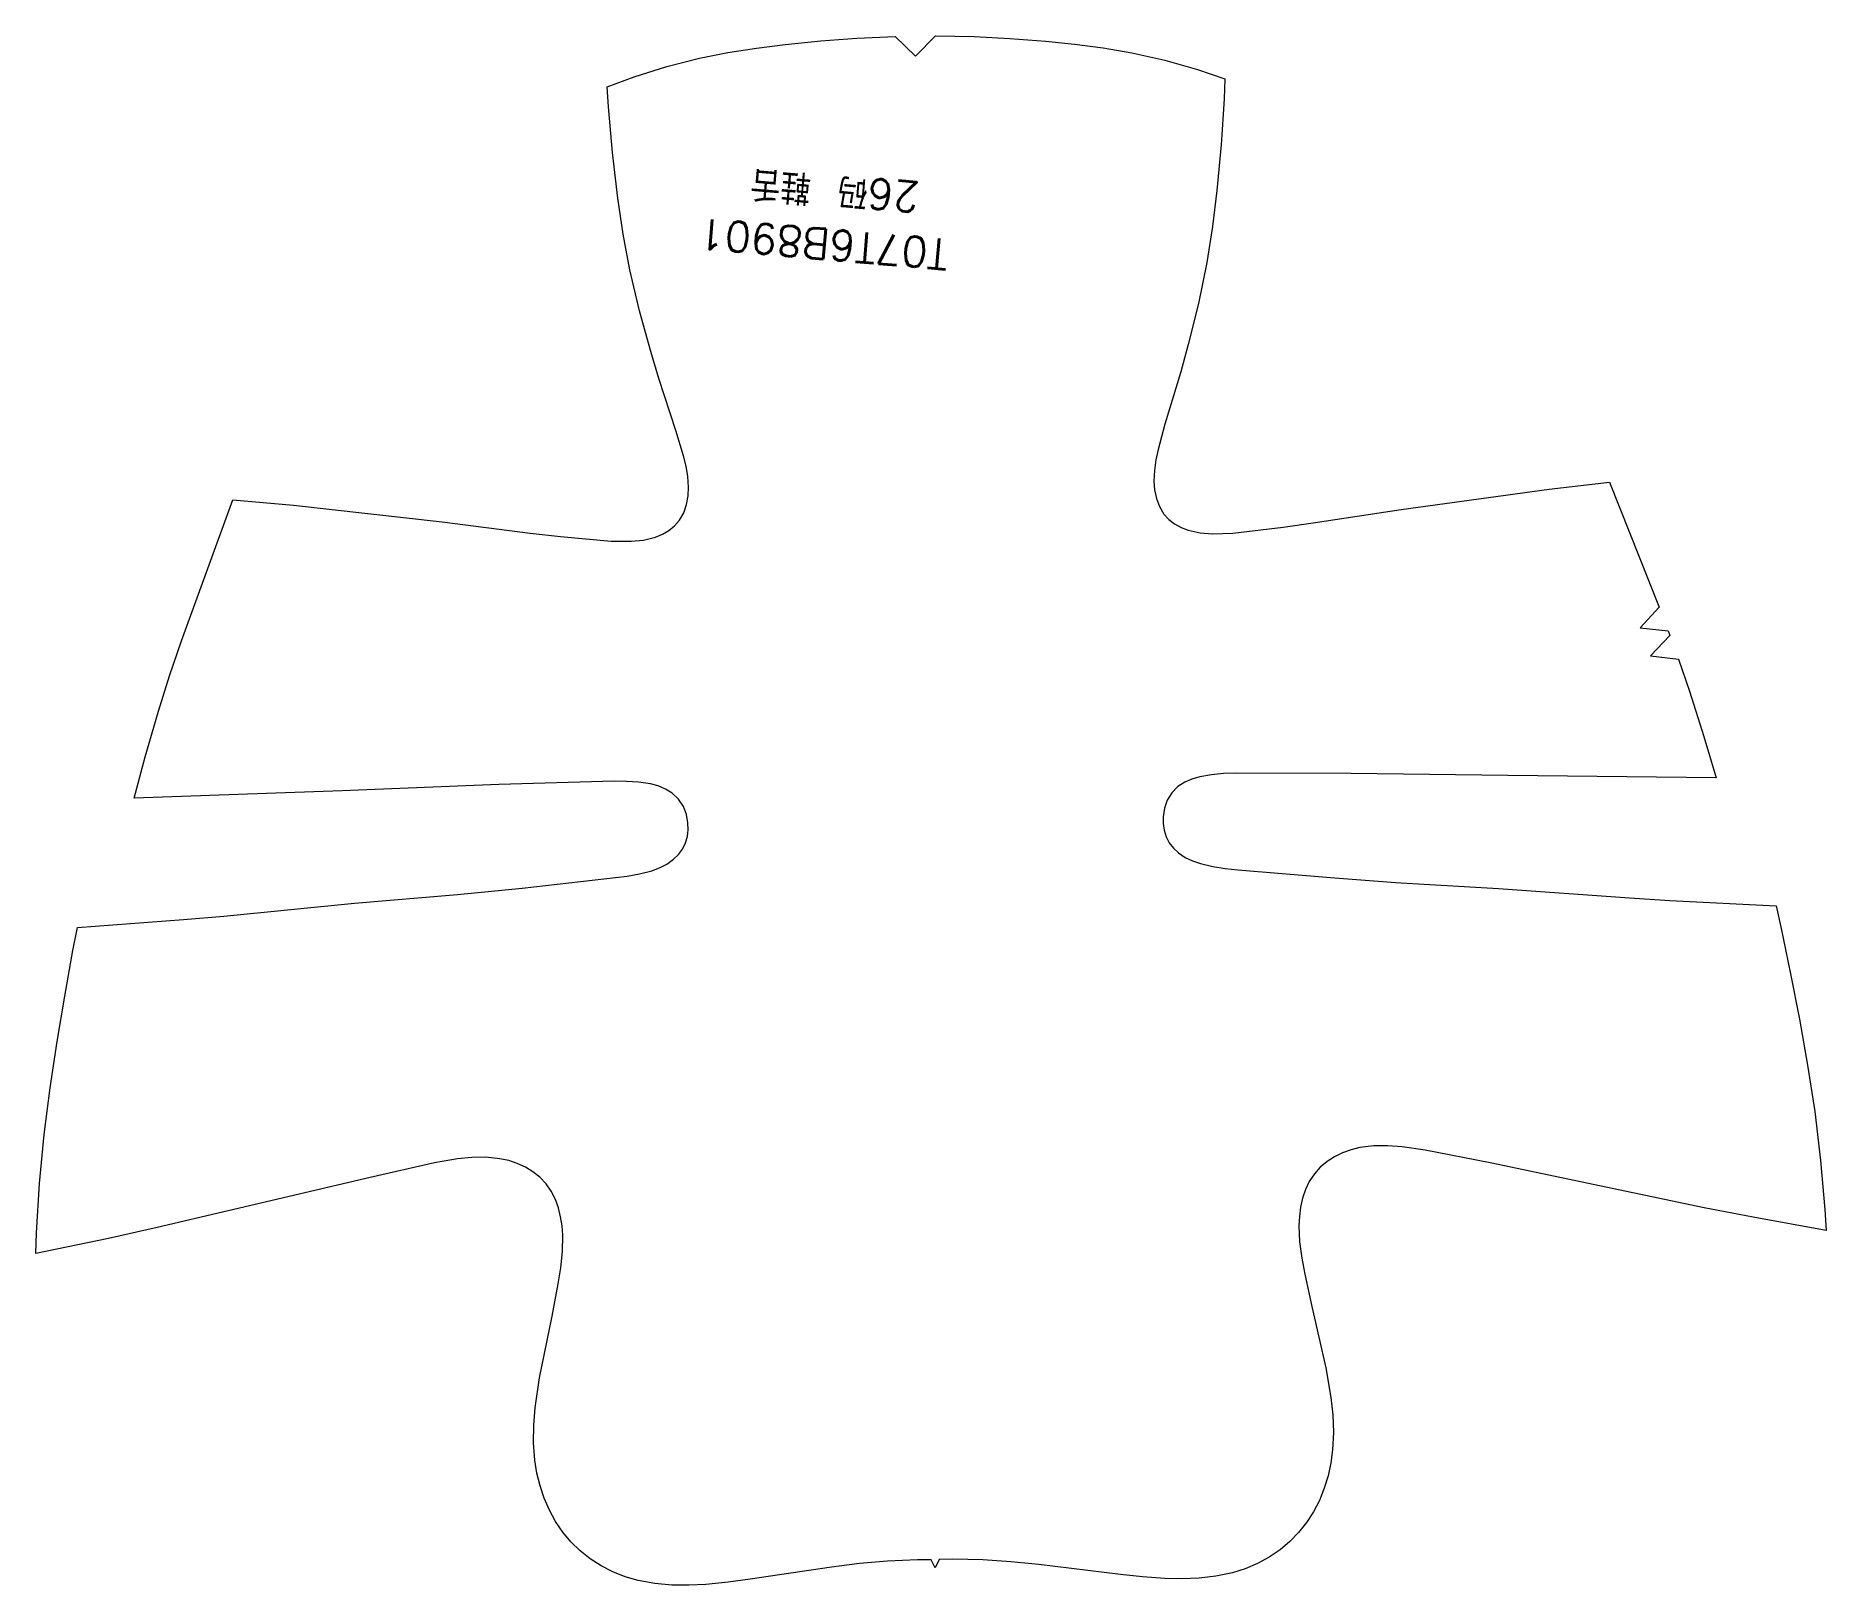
# Model space of a CAD drawing. Header units: inches. Extents: x 30 to 208, y -487 to 1000.
# Drawn here: x 30 to 208, y 846 to 1000 of the extents above; entities that cross this region are included whole.
import ezdxf
from ezdxf.enums import TextEntityAlignment as Align

# ---------------------------------------------------------------- set-up
doc = ezdxf.new("R2010")
doc.units = ezdxf.units.IN
doc.header["$MEASUREMENT"] = 0
doc.layers.get('0').update_dxf_attribs({"lineweight": 0})
doc.styles.get("Standard").update_dxf_attribs({"font": 'txt.shx', "bigfont": 'hztxt.shx'})

msp = doc.modelspace()

# ---------------------------------------------------------------- texts
at = {"color": 6}
for s, p in [('26码 鞋舌', (109.46, 984.62)), ('T07T6B8901 ', (107.02, 979.41))]:
    msp.add_text(s, height=3, rotation=175.177, dxfattribs=at).set_placement(p, align=Align.MIDDLE_CENTER)

# ---------------------------------------------------------------- linework, layer by layer
at = {"color": 0}
msp.add_lwpolyline([(208.02, 881.23), (200.77, 882.54), (195.88, 883.48), (174.6, 887.94), (168.15, 889.22), (165.85, 889.55), (164.44, 889.65), (163.04, 889.64), (161.65, 889.46), (160.78, 889.24), (159.94, 888.94), (159.14, 888.55), (158.39, 888.07), (157.72, 887.51), (157.13, 886.85), (156.63, 886.09), (156.24, 885.28), (155.95, 884.42), (155.76, 883.53), (155.65, 882.62), (155.6, 881.7), (155.67, 880.08), (155.88, 878.46), (156.17, 876.86), (156.87, 873.67), (158.26, 867.57), (158.77, 864.61), (158.96, 862.88), (159.03, 861.15), (158.95, 859.41), (158.78, 858.12), (158.5, 856.84), (158.12, 855.6), (157.63, 854.39), (157.04, 853.26), (156.36, 852.19), (155.57, 851.2), (154.69, 850.29), (153.72, 849.47), (152.63, 848.73), (151.47, 848.1), (150.26, 847.59), (149, 847.19), (147.34, 846.84), (145.67, 846.65), (143.97, 846.59), (142.28, 846.62), (140.06, 846.78), (137.85, 847.02), (129.75, 848.02), (126.96, 848.29), (124.17, 848.47), (121.19, 848.53), (119.82, 848.5), (119.43, 847.69), (119.02, 848.49), (117.66, 848.49), (114.68, 848.35), (111.89, 848.1), (109.11, 847.76), (101.04, 846.54), (98.84, 846.25), (96.63, 846.03), (94.93, 845.95), (93.24, 845.97), (91.55, 846.12), (89.89, 846.43), (88.62, 846.8), (87.39, 847.27), (86.22, 847.87), (85.11, 848.58), (84.12, 849.37), (83.22, 850.26), (82.41, 851.24), (81.69, 852.28), (81.08, 853.4), (80.55, 854.59), (80.14, 855.83), (79.83, 857.1), (79.62, 858.39), (79.5, 860.12), (79.53, 861.86), (79.67, 863.59), (80.1, 866.56), (81.34, 872.7), (81.95, 875.9), (82.21, 877.51), (82.37, 879.13), (82.4, 880.75), (82.33, 881.67), (82.19, 882.58), (81.98, 883.47), (81.67, 884.31), (81.26, 885.12), (80.74, 885.86), (80.13, 886.51), (79.44, 887.05), (78.69, 887.51), (77.88, 887.88), (77.03, 888.16), (76.15, 888.35), (74.76, 888.5), (73.35, 888.48), (71.95, 888.34), (69.66, 887.95), (63.25, 886.5), (42.09, 881.5), (37.22, 880.42), (30.01, 878.93), (30.07, 880.99), (30.39, 885.89), (30.85, 890.77), (31.43, 895.39), (32.12, 900), (32.88, 904.53), (33.7, 909.06), (34.15, 911.33), (44.69, 912.12), (48.69, 912.48), (61.71, 913.75), (71.92, 914.62), (78.35, 915.26), (88.8, 916.43), (90.04, 916.66), (91.26, 916.98), (92.03, 917.27), (92.76, 917.65), (93.42, 918.12), (93.9, 918.6), (94.3, 919.14), (94.6, 919.75), (94.79, 920.39), (94.87, 921.06), (94.85, 921.74), (94.7, 922.58), (94.4, 923.38), (93.92, 924.1), (93.29, 924.7), (92.62, 925.11), (91.89, 925.41), (91.12, 925.62), (89.93, 925.8), (88.74, 925.87), (87.54, 925.88), (76.04, 925.57), (60.47, 924.94), (39.79, 924.19), (40.89, 928.32), (42.21, 932.86), (43.31, 936.36), (44.48, 939.84), (49.61, 953.85), (55.63, 953.32), (70.4, 951.67), (79.16, 950.56), (82.19, 950.22), (87.21, 949.76), (89.21, 949.74), (90.44, 949.85), (91.63, 950.14), (92.32, 950.43), (92.95, 950.81), (93.52, 951.27), (94, 951.83), (94.43, 952.58), (94.71, 953.39), (94.86, 954.25), (94.9, 955.12), (94.83, 956.17), (94.66, 957.21), (94.42, 958.24), (93.66, 960.75), (91.96, 965.91), (91.15, 968.6), (90.03, 972.65), (89.08, 976.73), (88.42, 980.28), (87.89, 983.85), (87.34, 988.38), (86.94, 992.92), (86.83, 994.92), (89.51, 995.91), (92.74, 996.93), (96.01, 997.76), (98.83, 998.32), (101.67, 998.76), (104.52, 999.12), (108.07, 999.48), (111.63, 999.76), (115.46, 999.94), (117.49, 997.97), (119.46, 999.99), (123.31, 999.91), (126.87, 999.73), (130.43, 999.45), (133.29, 999.17), (136.14, 998.8), (138.97, 998.31), (142.27, 997.57), (145.52, 996.64), (148.22, 995.71), (148.16, 993.71), (147.88, 989.16), (147.45, 984.62), (147.01, 981.04), (146.44, 977.47), (145.6, 973.37), (144.59, 969.29), (143.85, 966.58), (142.28, 961.38), (141.59, 958.85), (141.37, 957.82), (141.23, 956.77), (141.18, 955.72), (141.25, 954.85), (141.42, 954), (141.72, 953.19), (142.17, 952.45), (142.67, 951.91), (143.24, 951.46), (143.89, 951.1), (144.58, 950.83), (145.78, 950.57), (147.01, 950.48), (149.01, 950.56), (154.02, 951.15), (157.03, 951.57), (165.77, 952.91), (180.49, 954.93), (186.49, 955.62), (191.41, 943.18), (189.52, 941.12), (192.31, 940.84), (192.48, 940.37), (190.56, 938.35), (193.33, 938.03), (194.43, 934.83), (195.87, 930.33), (197.07, 926.22), (176.38, 926.44), (160.8, 926.66), (149.3, 926.67), (148.1, 926.64), (146.91, 926.53), (145.73, 926.32), (144.96, 926.1), (144.24, 925.78), (143.57, 925.35), (142.96, 924.73), (142.5, 924), (142.22, 923.2), (142.09, 922.35), (142.09, 921.67), (142.19, 921.01), (142.4, 920.36), (142.71, 919.77), (143.12, 919.24), (143.61, 918.77), (144.29, 918.31), (145.03, 917.96), (145.81, 917.69), (147.03, 917.39), (148.28, 917.2), (149.53, 917.07), (158.75, 916.3), (165.2, 915.82), (175.43, 915.22), (188.48, 914.28), (192.48, 914.03), (203.04, 913.51), (203.55, 911.25), (204.49, 906.75), (205.36, 902.23), (206.17, 897.65), (206.88, 893.04), (207.46, 888.17), (207.9, 883.29), (208.02, 881.23)], close=True, dxfattribs=at)

msp.set_redraw_order([(e.dxf.handle, doc.entitydb.next_handle()) for e in msp.query("TEXT MTEXT ATTDEF DIMENSION ARC_DIMENSION")])  # texts and dimensions are drawn at this point

doc.saveas('drawing.dxf')
